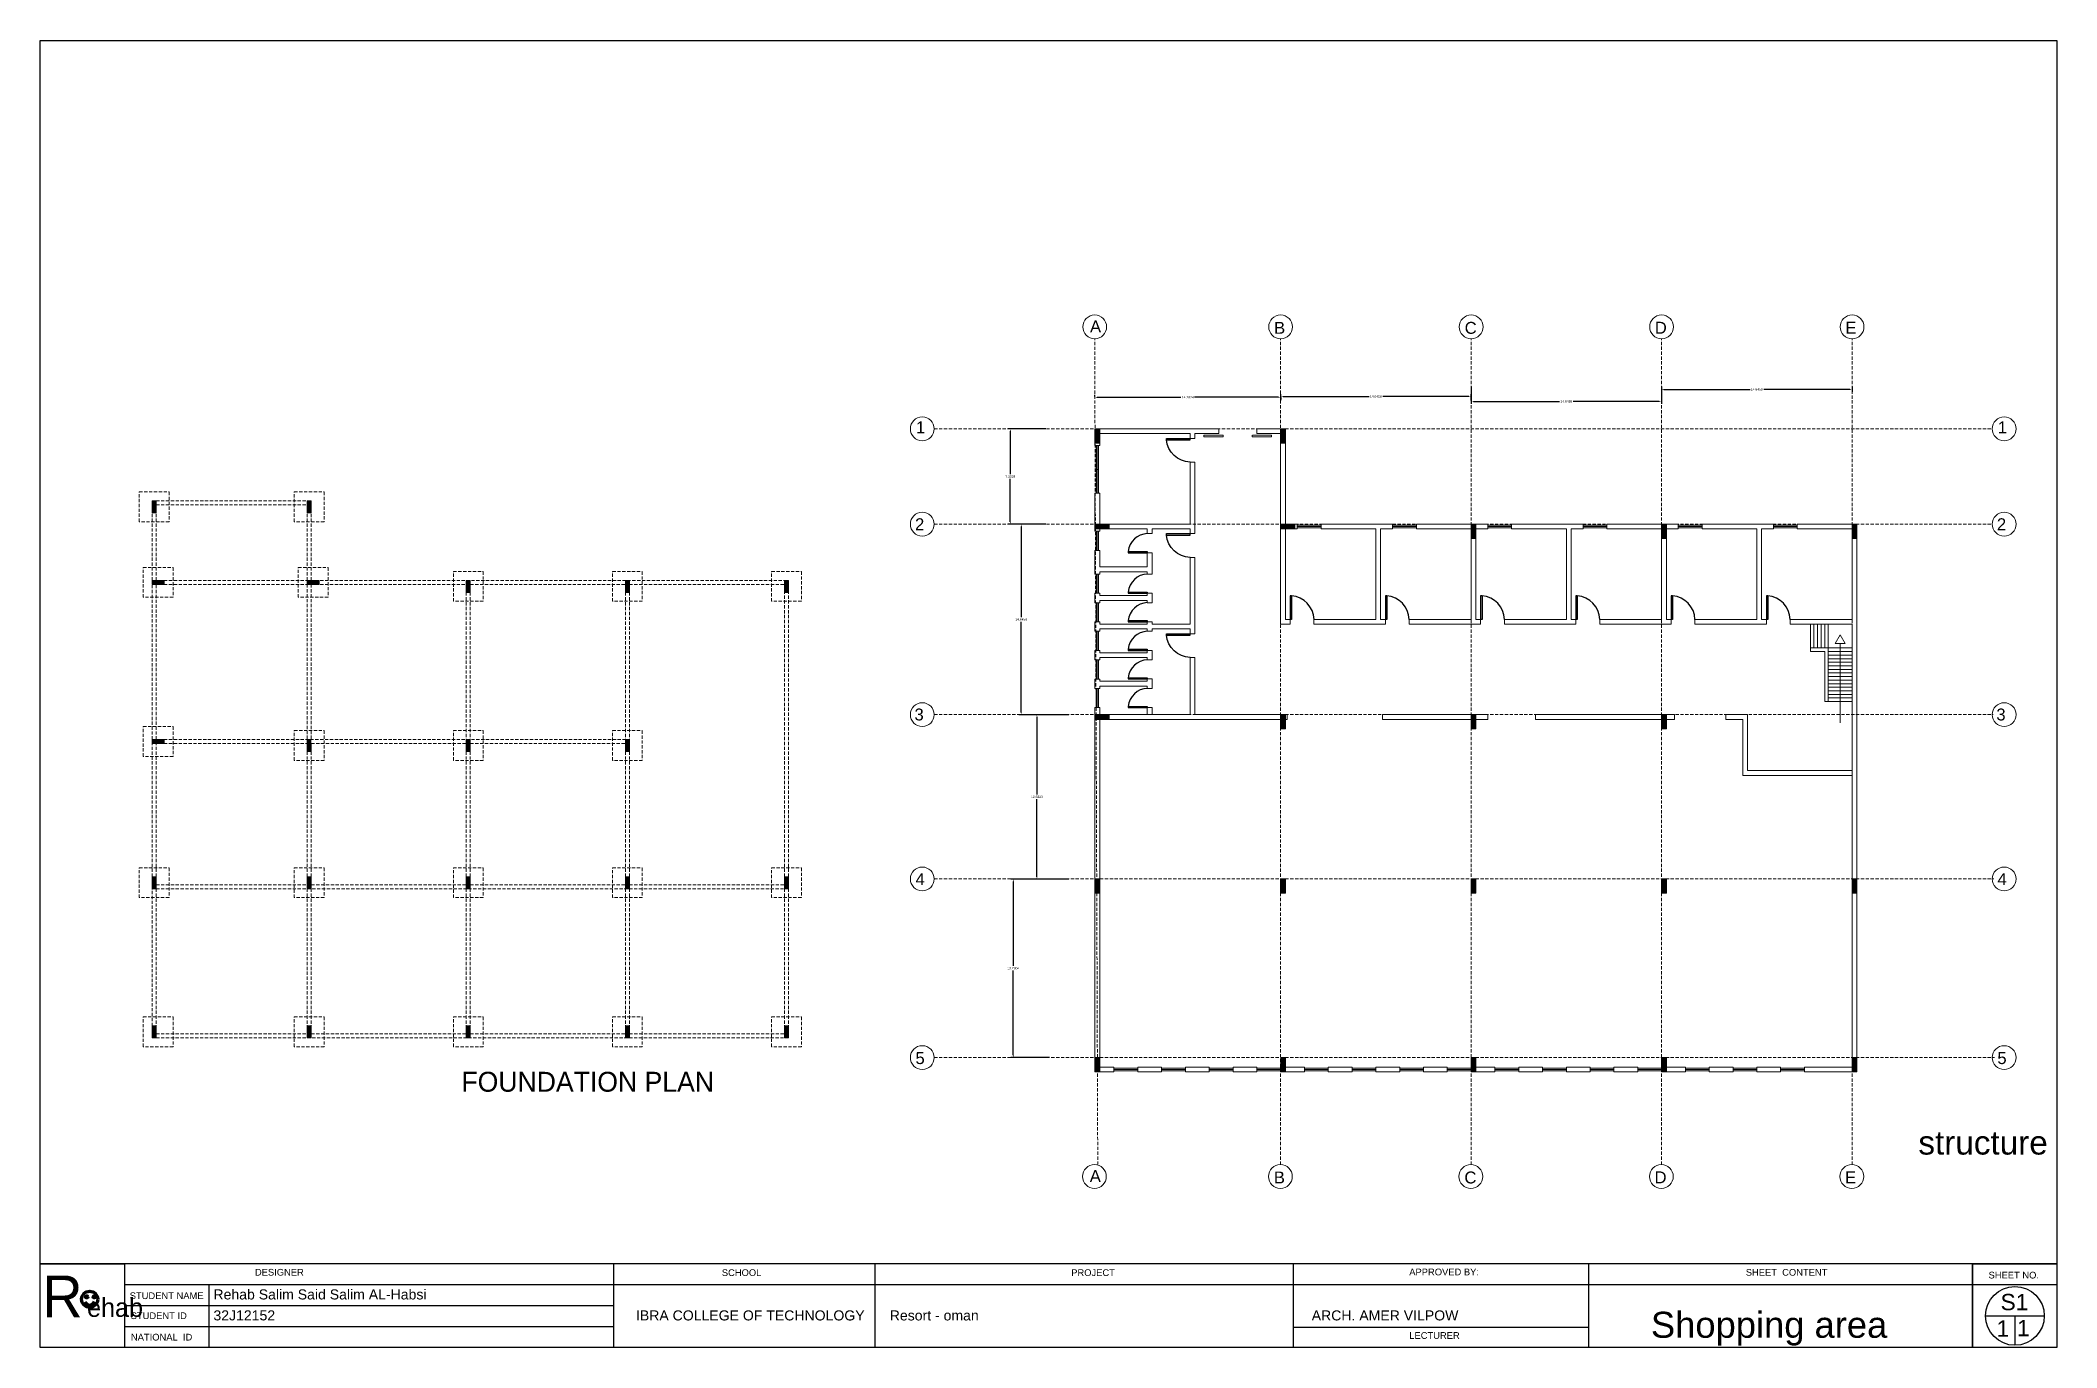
# Model space of a CAD drawing. Header units: inches. Extents: x 17 to 458, y 103 to 566.
# Drawn here: x 303.1 to 458.1, y 337.3 to 437.8 of the extents above; entities that cross this region are included whole.
import ezdxf

# ---------------------------------------------------------------- set-up
doc = ezdxf.new("R2010")
doc.units = ezdxf.units.IN
doc.header["$MEASUREMENT"] = 0
doc.linetypes.add('DASHED2', pattern=[0.375, 0.25, -0.125])
doc.layers.add('FUR', color=6, linetype='Continuous')
doc.styles.get("Standard").update_dxf_attribs({"font": 'arial.ttf'})
doc.styles.add('STYLUS', font='stylu.ttf')
doc.dimstyles.get("Standard").update_dxf_attribs({"dimtxt": 0.18, "dimasz": 0.18, "dimexe": 0.18, "dimexo": 0.0625, "dimgap": 0.09, "dimtad": 0, "dimtih": 1, "dimtoh": 1, "dimdec": 4, "dimzin": 0, "dimdsep": 46, "dimtxsty": 'Standard', "dimcen": 0.09, "dimadec": 0, "dimazin": 0, "dimtfac": 1, "dimtdec": 4, "dimtofl": 0, "dimtmove": 0, "dimatfit": 3, "dimfxl": 1, "dimtolj": 1, "dimtzin": 0, "dimarcsym": 0})

msp = doc.modelspace()

# ---------------------------------------------------------------- texts
at = {"color": 1, "lineweight": 0}
for s, p in [('A', (383.76966, 415.3591)), ('B', (397.92532, 415.25151)), ('C', (412.57711, 415.24904)), ('D', (427.19644, 415.25989)), ('E', (441.84225, 415.25989)), ('1', (370.38524, 407.60562)), ('1', (453.57079, 407.60562)), ('2', (370.31538, 400.15545)), ('2', (453.50093, 400.15545)), ('3', (370.27368, 385.52894)), ('3', (453.45923, 385.52894)), ('4', (370.35357, 372.8693)), ('4', (453.53912, 372.8693)), ('5', (370.35034, 359.11656)), ('5', (453.53589, 359.11656)), ('A', (383.74941, 350.04832)), ('B', (397.90507, 349.94073)), ('C', (412.55686, 349.93827)), ('D', (427.1762, 349.94911)), ('E', (441.822, 349.94911))]:
    msp.add_text(s, height=0.91536, dxfattribs=at).set_placement(p)
at = {"color": 18, "true_color": 0x000000}
for s, height, p in [('DESIGNER', 0.515359, (319.55944, 342.85414)), ('SCHOOL', 0.515359, (355.46015, 342.82405)), ('PROJECT', 0.515359, (382.32444, 342.82405)), ('APPROVED BY:', 0.5153587, (408.31651, 342.87566)), ('SHEET  CONTENT', 0.5153587, (434.19014, 342.84745)), ('SHEET NO.', 0.515359, (452.85678, 342.63288)), ('STUDENT NAME', 0.5153587, (309.93254, 341.04888)), ('STUDENT ID', 0.515359, (310.00645, 339.51225)), ('NATIONAL  ID', 0.5153587, (310.02493, 337.86482)), ('LECTURER', 0.515359, (408.31651, 337.99179))]:
    msp.add_text(s, height=height, dxfattribs=at).set_placement(p)
at = {"color": 3}
for s, p in [('Rehab Salim Said Salim AL-Habsi', (316.36962, 341.02085)), ('32J12152', (316.36962, 339.41035)), ('IBRA COLLEGE OF TECHNOLOGY', (348.85813, 339.40689)), ('Resort - oman', (368.37141, 339.40689)), ('ARCH. AMER VILPOW', (400.8158, 339.40689))]:
    msp.add_text(s, height=0.773038, dxfattribs=at).set_placement(p)
at = {"color": 140}
msp.add_text('S1', height=1.252322, dxfattribs=at).set_placement((453.78116, 340.19322))
at = {"color": 1}
for p in [(453.47001, 338.16314), (455.05117, 338.19718)]:
    msp.add_text('1', height=1.25232, dxfattribs=at).set_placement(p)
at = {"insert": (335.4356, 358.51905), "char_height": 1.5288982, "attachment_point": 1, "style": 'STYLUS'}
msp.add_mtext_dynamic_manual_height_columns('FOUNDATION PLAN ', width=21.5216057, gutter_width=2.12639, heights=[0], dxfattribs=at)
at = {"lineweight": 0, "insert": (447.46346, 353.98983), "char_height": 1.830725, "width": 47.1492135, "attachment_point": 1}
msp.add_mtext('structure', dxfattribs=at)
at = {"color": 5, "lineweight": 0, "insert": (303.21078, 342.85631), "char_height": 3.2103233, "attachment_point": 1}
msp.add_mtext_dynamic_manual_height_columns('{\\fBlackadder ITC|b0|i0|c0|p82;R}', width=2.1558242, gutter_width=1, heights=[0], dxfattribs=at)
at = {"lineweight": 0, "attachment_point": 1}
for s, width, insert, char_height in [('{\\fBlackadder ITC|b0|i0|c0|p82;ehab}', 2.1558242, (306.65068, 341.12712), 1.4471532), ('Shopping area', 19.5565234, (426.89718, 340.07357), 2)]:
    msp.add_mtext_dynamic_manual_height_columns(s, width=width, gutter_width=1, heights=[0], dxfattribs=dict(at, insert=insert, char_height=char_height))

# ---------------------------------------------------------------- blocks, each defined once
blk = doc.blocks.new('DESK4')
at = {"color": 0}
for p, q in [((0, 1), (-0.06, 1)), ((0, 0), (-0.06, 0))]:
    blk.add_line(p, q, dxfattribs=at)
blk.add_lwpolyline([(-0.06, 1), (-0.06, 0)], dxfattribs=at)
blk.add_lwpolyline([(0.945, 0, 0.376459), (0, 1), (0, 0)], format="xyb", dxfattribs=at)
blk = doc.blocks.new('*D197')
at = {"color": 0, "lineweight": -2, "transparency": 16777216}
for p, q in [((427.72, 411.2), (427.72, 410.8)), ((427.9, 410.98), (434.52, 410.98)), ((442.19, 410.98), (435.57, 410.98)), ((442.37, 411.2), (442.37, 410.8))]:
    blk.add_line(p, q, dxfattribs=at)
at = {"color": 0, "transparency": 16777216}
for points in [[(427.9, 411.01), (427.9, 410.95), (427.72, 410.98)], [(442.19, 411.01), (442.19, 410.95), (442.37, 410.98)]]:
    blk.add_solid(points, dxfattribs=at)
at = {"layer": 'Defpoints', "color": 0, "transparency": 16777216}
for p in [(427.72, 411.26), (427.72, 410.98), (442.37, 411.26)]:
    blk.add_point(p, dxfattribs=at)
at = {"color": 0, "transparency": 16777216, "insert": (435.04, 410.98), "char_height": 0.18, "attachment_point": 5}
blk.add_mtext('\\A1;14.6458', dxfattribs=at)
blk = doc.blocks.new('*D198')
at = {"color": 0, "lineweight": -2, "transparency": 16777216}
for p, q in [((413.07, 411.2), (413.07, 409.87)), ((427.72, 411.2), (427.72, 409.87)), ((413.25, 410.05), (419.87, 410.05)), ((427.54, 410.05), (420.92, 410.05))]:
    blk.add_line(p, q, dxfattribs=at)
at = {"color": 0, "transparency": 16777216}
for points in [[(413.25, 410.08), (413.25, 410.02), (413.07, 410.05)], [(427.54, 410.08), (427.54, 410.02), (427.72, 410.05)]]:
    blk.add_solid(points, dxfattribs=at)
at = {"layer": 'Defpoints', "color": 0, "transparency": 16777216}
for p in [(413.07, 411.26), (427.72, 411.26), (413.07, 410.05)]:
    blk.add_point(p, dxfattribs=at)
at = {"color": 0, "transparency": 16777216, "insert": (420.4, 410.05), "char_height": 0.18, "attachment_point": 5}
blk.add_mtext('\\A1;14.6458', dxfattribs=at)
blk = doc.blocks.new('*D199')
at = {"color": 0, "lineweight": -2, "transparency": 16777216}
for p, q in [((398.43, 410.12), (398.43, 410.61)), ((398.61, 410.43), (405.23, 410.43)), ((412.89, 410.43), (406.28, 410.43)), ((413.07, 410.12), (413.07, 410.61))]:
    blk.add_line(p, q, dxfattribs=at)
at = {"color": 0, "transparency": 16777216}
for points in [[(398.61, 410.46), (398.61, 410.4), (398.43, 410.43)], [(412.89, 410.46), (412.89, 410.4), (413.07, 410.43)]]:
    blk.add_solid(points, dxfattribs=at)
at = {"layer": 'Defpoints', "color": 0, "transparency": 16777216}
for p in [(398.43, 410.43), (398.43, 410.05), (413.07, 410.05)]:
    blk.add_point(p, dxfattribs=at)
at = {"color": 0, "transparency": 16777216, "insert": (405.75, 410.43), "char_height": 0.18, "attachment_point": 5}
blk.add_mtext('\\A1;14.6458', dxfattribs=at)
blk = doc.blocks.new('*D200')
at = {"color": 0, "lineweight": -2, "transparency": 16777216}
for p, q in [((384.15, 410.43), (384.15, 410.55)), ((384.33, 410.37), (390.76, 410.37)), ((398.25, 410.37), (391.81, 410.37)), ((398.43, 410.36), (398.43, 410.19))]:
    blk.add_line(p, q, dxfattribs=at)
at = {"color": 0, "transparency": 16777216}
for points in [[(384.33, 410.4), (384.33, 410.34), (384.15, 410.37)], [(398.25, 410.4), (398.25, 410.34), (398.43, 410.37)]]:
    blk.add_solid(points, dxfattribs=at)
at = {"layer": 'Defpoints', "color": 0, "transparency": 16777216}
for p in [(384.15, 410.37), (384.15, 410.37), (398.43, 410.43)]:
    blk.add_point(p, dxfattribs=at)
at = {"color": 0, "transparency": 16777216, "insert": (391.29, 410.37), "char_height": 0.18, "attachment_point": 5}
blk.add_mtext('\\A1;14.2824', dxfattribs=at)
blk = doc.blocks.new('*D201')
at = {"color": 0, "lineweight": -2, "transparency": 16777216}
for p, q in [((380.37, 407.94), (377.46, 407.94)), ((377.64, 407.76), (377.64, 404.46)), ((377.64, 400.8), (377.64, 404.1)), ((380.37, 400.62), (377.46, 400.62))]:
    blk.add_line(p, q, dxfattribs=at)
at = {"color": 0, "transparency": 16777216}
for points in [[(377.61, 407.76), (377.67, 407.76), (377.64, 407.94)], [(377.61, 400.8), (377.67, 400.8), (377.64, 400.62)]]:
    blk.add_solid(points, dxfattribs=at)
at = {"layer": 'Defpoints', "color": 0, "transparency": 16777216}
for p in [(380.44, 407.94), (377.64, 400.62), (380.44, 400.62)]:
    blk.add_point(p, dxfattribs=at)
at = {"color": 0, "transparency": 16777216, "insert": (377.64, 404.28), "char_height": 0.18, "attachment_point": 5}
blk.add_mtext('\\A1;7.3229', dxfattribs=at)
blk = doc.blocks.new('*D202')
at = {"color": 0, "lineweight": -2, "transparency": 16777216}
for p, q in [((380.37, 400.62), (378.3, 400.62)), ((378.48, 400.44), (378.48, 393.48)), ((378.48, 386.15), (378.48, 393.12)), ((380.37, 385.97), (378.3, 385.97))]:
    blk.add_line(p, q, dxfattribs=at)
at = {"color": 0, "transparency": 16777216}
for points in [[(378.45, 400.44), (378.51, 400.44), (378.48, 400.62)], [(378.45, 386.15), (378.51, 386.15), (378.48, 385.97)]]:
    blk.add_solid(points, dxfattribs=at)
at = {"layer": 'Defpoints', "color": 0, "transparency": 16777216}
for p in [(380.44, 400.62), (378.48, 385.97), (380.44, 385.97)]:
    blk.add_point(p, dxfattribs=at)
at = {"color": 0, "transparency": 16777216, "insert": (378.48, 393.3), "char_height": 0.18, "attachment_point": 5}
blk.add_mtext('\\A1;14.6458', dxfattribs=at)
blk = doc.blocks.new('*D203')
at = {"color": 0, "lineweight": -2, "transparency": 16777216}
for p, q in [((382.14, 385.97), (379.51, 385.97)), ((379.69, 385.79), (379.69, 379.84)), ((379.69, 373.52), (379.69, 379.48)), ((382.14, 373.34), (379.51, 373.34))]:
    blk.add_line(p, q, dxfattribs=at)
at = {"color": 0, "transparency": 16777216}
for points in [[(379.66, 385.79), (379.72, 385.79), (379.69, 385.97)], [(379.66, 373.52), (379.72, 373.52), (379.69, 373.34)]]:
    blk.add_solid(points, dxfattribs=at)
at = {"layer": 'Defpoints', "color": 0, "transparency": 16777216}
for p in [(382.21, 385.97), (379.69, 373.34), (382.21, 373.34)]:
    blk.add_point(p, dxfattribs=at)
at = {"color": 0, "transparency": 16777216, "insert": (379.69, 379.66), "char_height": 0.18, "attachment_point": 5}
blk.add_mtext('\\A1;12.6320', dxfattribs=at)
blk = doc.blocks.new('*D204')
at = {"color": 0, "lineweight": -2, "transparency": 16777216}
for p, q in [((380.66, 373.34), (377.69, 373.34)), ((377.87, 373.16), (377.87, 366.66)), ((377.87, 359.79), (377.87, 366.3)), ((380.66, 359.61), (377.69, 359.61))]:
    blk.add_line(p, q, dxfattribs=at)
at = {"color": 0, "transparency": 16777216}
for points in [[(377.84, 373.16), (377.9, 373.16), (377.87, 373.34)], [(377.84, 359.79), (377.9, 359.79), (377.87, 359.61)]]:
    blk.add_solid(points, dxfattribs=at)
at = {"layer": 'Defpoints', "color": 0, "transparency": 16777216}
for p in [(380.73, 373.34), (377.87, 359.61), (380.73, 359.61)]:
    blk.add_point(p, dxfattribs=at)
at = {"color": 0, "transparency": 16777216, "insert": (377.87, 366.48), "char_height": 0.18, "attachment_point": 5}
blk.add_mtext('\\A1;13.7304', dxfattribs=at)

# ---------------------------------------------------------------- dimensions: what is measured, and where the dimension line sits
at = {"color": 6}
for base, p1, p2, picture, middle in [((413.07362, 410.05336), (427.71943, 411.26316), (413.07362, 411.26316), '*D198', (420.39652, 410.05336)), ((427.71943, 410.98398), (442.36523, 411.26316), (427.71943, 411.26316), '*D197', (435.04233, 410.98398)), ((384.14541, 410.37223), (398.42782, 410.42561), (384.14541, 410.37223), '*D200', (391.28662, 410.37223)), ((398.42782, 410.42561), (413.07362, 410.05336), (398.42782, 410.05336), '*D199', (405.75072, 410.42561))]:
    dim = msp.add_linear_dim(base=base, p1=p1, p2=p2, dimstyle='Standard', dxfattribs=at)
    dim.commit()
    dim.dimension.update_dxf_attribs({"geometry": picture, "text_midpoint": middle})
for base, p1, p2, picture, middle in [((377.64182, 400.62057), (380.43729, 407.94347), (380.43729, 400.62057), '*D201', (377.64182, 404.28202)), ((378.48046, 385.97477), (380.43729, 400.62057), (380.43729, 385.97477), '*D202', (378.48046, 393.29767)), ((379.69135, 373.34276), (382.20727, 385.97477), (382.20727, 373.34276), '*D203', (379.69135, 379.65876)), ((377.86946, 359.61232), (380.72733, 373.34276), (380.72733, 359.61232), '*D204', (377.86946, 366.47754))]:
    dim = msp.add_linear_dim(base=base, p1=p1, p2=p2, angle=90, dimstyle='Standard', dxfattribs=at)
    dim.commit()
    dim.dimension.update_dxf_attribs({"geometry": picture, "text_midpoint": middle})

# ---------------------------------------------------------------- hatches: boundary and pattern name
at = {"lineweight": 0}
h = msp.add_hatch(color=6, dxfattribs=at)
h.dxf.hatch_style = 1
h.paths.add_polyline_path([(384.52063, 407.94347), (384.15449, 407.94347), (384.15449, 406.84503), (384.52063, 406.84503)])
h = msp.add_hatch(color=6, dxfattribs=at)
h.dxf.hatch_style = 1
h.paths.add_polyline_path([(398.79397, 407.94347), (398.42782, 407.94347), (398.42782, 406.84503), (398.79397, 406.84503)])
h = msp.add_hatch(color=6, dxfattribs=at)
h.dxf.hatch_style = 1
h.paths.add_polyline_path([(311.96818, 402.4089), (311.6624, 402.4089), (311.6624, 401.49157), (311.96818, 401.49157)])
h = msp.add_hatch(color=6, dxfattribs=at)
h.dxf.hatch_style = 1
h.paths.add_polyline_path([(323.88831, 402.4089), (323.58253, 402.4089), (323.58253, 401.49157), (323.88831, 401.49157)])
h = msp.add_hatch(color=6, dxfattribs=at)
h.dxf.hatch_style = 1
h.paths.add_polyline_path([(385.2466, 400.25442), (385.2466, 400.62057), (384.14816, 400.62057), (384.14816, 400.25442)])
h = msp.add_hatch(color=6, dxfattribs=at)
h.dxf.hatch_style = 1
h.paths.add_polyline_path([(399.52626, 400.25442), (399.52626, 400.62057), (398.42782, 400.62057), (398.42782, 400.25442)])
h = msp.add_hatch(color=6, dxfattribs=at)
h.dxf.hatch_style = 1
h.paths.add_polyline_path([(413.43977, 400.62057), (413.07362, 400.62057), (413.07362, 399.52213), (413.43977, 399.52213)])
h = msp.add_hatch(color=6, dxfattribs=at)
h.dxf.hatch_style = 1
h.paths.add_polyline_path([(428.08557, 400.62057), (427.71943, 400.62057), (427.71943, 399.52213), (428.08557, 399.52213)])
h = msp.add_hatch(color=6, dxfattribs=at)
h.dxf.hatch_style = 1
h.paths.add_polyline_path([(442.73137, 400.62057), (442.36523, 400.62057), (442.36523, 399.52213), (442.73137, 399.52213)])
h = msp.add_hatch(color=6, dxfattribs=at)
h.dxf.hatch_style = 1
h.paths.add_polyline_path([(312.57446, 395.98753), (312.57446, 396.29331), (311.65712, 396.29331), (311.65712, 395.98753)])
h = msp.add_hatch(color=6, dxfattribs=at)
h.dxf.hatch_style = 1
h.paths.add_polyline_path([(324.49986, 395.98753), (324.49986, 396.29331), (323.58253, 396.29331), (323.58253, 395.98753)])
h = msp.add_hatch(color=6, dxfattribs=at)
h.dxf.hatch_style = 1
h.paths.add_polyline_path([(336.11949, 396.29331), (335.81371, 396.29331), (335.81371, 395.37597), (336.11949, 395.37597)])
h = msp.add_hatch(color=6, dxfattribs=at)
h.dxf.hatch_style = 1
h.paths.add_polyline_path([(348.35068, 396.29331), (348.0449, 396.29331), (348.0449, 395.37597), (348.35068, 395.37597)])
h = msp.add_hatch(color=6, dxfattribs=at)
h.dxf.hatch_style = 1
h.paths.add_polyline_path([(360.58186, 396.29331), (360.27608, 396.29331), (360.27608, 395.37597), (360.58186, 395.37597)])
h = msp.add_hatch(color=6, dxfattribs=at)
h.dxf.hatch_style = 1
h.paths.add_polyline_path([(385.2466, 385.60862), (385.2466, 385.97477), (384.14816, 385.97477), (384.14816, 385.60862)])
h = msp.add_hatch(color=6, dxfattribs=at)
h.dxf.hatch_style = 1
h.paths.add_polyline_path([(398.42782, 384.87633), (398.79397, 384.87633), (398.79397, 385.97477), (398.42782, 385.97477)])
h = msp.add_hatch(color=6, dxfattribs=at)
h.dxf.hatch_style = 1
h.paths.add_polyline_path([(413.43977, 385.98674), (413.07362, 385.98674), (413.07362, 384.8883), (413.43977, 384.8883)])
h = msp.add_hatch(color=6, dxfattribs=at)
h.dxf.hatch_style = 1
h.paths.add_polyline_path([(427.71943, 384.87633), (428.08557, 384.87633), (428.08557, 385.97477), (427.71943, 385.97477)])
h = msp.add_hatch(color=6, dxfattribs=at)
h.dxf.hatch_style = 1
h.paths.add_polyline_path([(312.57446, 383.75635), (312.57446, 384.06213), (311.65712, 384.06213), (311.65712, 383.75635)])
h = msp.add_hatch(color=6, dxfattribs=at)
h.dxf.hatch_style = 1
h.paths.add_polyline_path([(323.58253, 383.14479), (323.88831, 383.14479), (323.88831, 384.06213), (323.58253, 384.06213)])
h = msp.add_hatch(color=6, dxfattribs=at)
h.dxf.hatch_style = 1
h.paths.add_polyline_path([(336.11949, 384.07212), (335.81371, 384.07212), (335.81371, 383.15478), (336.11949, 383.15478)])
h = msp.add_hatch(color=6, dxfattribs=at)
h.dxf.hatch_style = 1
h.paths.add_polyline_path([(348.0449, 383.14479), (348.35068, 383.14479), (348.35068, 384.06213), (348.0449, 384.06213)])
h = msp.add_hatch(color=6, dxfattribs=at)
h.dxf.hatch_style = 1
h.paths.add_polyline_path([(311.9629, 373.51273), (311.65712, 373.51273), (311.65712, 372.59539), (311.9629, 372.59539)])
h = msp.add_hatch(color=6, dxfattribs=at)
h.dxf.hatch_style = 1
h.paths.add_polyline_path([(323.58253, 372.59539), (323.88831, 372.59539), (323.88831, 373.51273), (323.58253, 373.51273)])
h = msp.add_hatch(color=6, dxfattribs=at)
h.dxf.hatch_style = 1
h.paths.add_polyline_path([(335.81371, 372.59539), (336.11949, 372.59539), (336.11949, 373.51273), (335.81371, 373.51273)])
h = msp.add_hatch(color=6, dxfattribs=at)
h.dxf.hatch_style = 1
h.paths.add_polyline_path([(348.0449, 372.59539), (348.35068, 372.59539), (348.35068, 373.51273), (348.0449, 373.51273)])
h = msp.add_hatch(color=6, dxfattribs=at)
h.dxf.hatch_style = 1
h.paths.add_polyline_path([(360.27608, 372.59539), (360.58186, 372.59539), (360.58186, 373.51273), (360.27608, 373.51273)])
h = msp.add_hatch(color=6, dxfattribs=at)
h.dxf.hatch_style = 1
h.paths.add_polyline_path([(384.51431, 373.34276), (384.14816, 373.34276), (384.14816, 372.24433), (384.51431, 372.24433)])
h = msp.add_hatch(color=6, dxfattribs=at)
h.dxf.hatch_style = 1
h.paths.add_polyline_path([(398.79397, 373.34276), (398.42782, 373.34276), (398.42782, 372.24433), (398.79397, 372.24433)])
h = msp.add_hatch(color=6, dxfattribs=at)
h.dxf.hatch_style = 1
h.paths.add_polyline_path([(413.43977, 373.34276), (413.07362, 373.34276), (413.07362, 372.24433), (413.43977, 372.24433)])
h = msp.add_hatch(color=6, dxfattribs=at)
h.dxf.hatch_style = 1
h.paths.add_polyline_path([(428.08557, 373.34276), (427.71943, 373.34276), (427.71943, 372.24433), (428.08557, 372.24433)])
h = msp.add_hatch(color=6, dxfattribs=at)
h.dxf.hatch_style = 1
h.paths.add_polyline_path([(442.73137, 373.34276), (442.36523, 373.34276), (442.36523, 372.24433), (442.73137, 372.24433)])
h = msp.add_hatch(color=6, dxfattribs=at)
h.dxf.hatch_style = 1
h.paths.add_polyline_path([(311.9629, 362.04599), (311.65712, 362.04599), (311.65712, 361.12865), (311.9629, 361.12865)])
h = msp.add_hatch(color=6, dxfattribs=at)
h.dxf.hatch_style = 1
h.paths.add_polyline_path([(323.89212, 362.04599), (323.58634, 362.04599), (323.58634, 361.12865), (323.89212, 361.12865)])
h = msp.add_hatch(color=6, dxfattribs=at)
h.dxf.hatch_style = 1
h.paths.add_polyline_path([(336.11949, 362.04599), (335.81371, 362.04599), (335.81371, 361.12865), (336.11949, 361.12865)])
h = msp.add_hatch(color=6, dxfattribs=at)
h.dxf.hatch_style = 1
h.paths.add_polyline_path([(348.04603, 361.12865), (348.35181, 361.12865), (348.35181, 362.04599), (348.04603, 362.04599)])
h = msp.add_hatch(color=6, dxfattribs=at)
h.dxf.hatch_style = 1
h.paths.add_polyline_path([(360.58186, 362.04599), (360.27608, 362.04599), (360.27608, 361.12865), (360.58186, 361.12865)])
h = msp.add_hatch(color=6, dxfattribs=at)
h.dxf.hatch_style = 1
h.paths.add_polyline_path([(384.51431, 359.61232), (384.14816, 359.61232), (384.14816, 358.51389), (384.51431, 358.51389)])
h = msp.add_hatch(color=6, dxfattribs=at)
h.dxf.hatch_style = 1
h.paths.add_polyline_path([(398.79854, 359.61232), (398.43239, 359.61232), (398.43239, 358.51389), (398.79854, 358.51389)])
h = msp.add_hatch(color=6, dxfattribs=at)
h.dxf.hatch_style = 1
h.paths.add_polyline_path([(413.43977, 359.61232), (413.07362, 359.61232), (413.07362, 358.51389), (413.43977, 358.51389)])
h = msp.add_hatch(color=6, dxfattribs=at)
h.dxf.hatch_style = 1
h.paths.add_polyline_path([(428.08693, 359.61232), (427.72078, 359.61232), (427.72078, 358.51389), (428.08693, 358.51389)])
h = msp.add_hatch(color=6, dxfattribs=at)
h.dxf.hatch_style = 1
h.paths.add_polyline_path([(442.73137, 359.61232), (442.36523, 359.61232), (442.36523, 358.51389), (442.73137, 358.51389)])
at = {"lineweight": 100, "true_color": 0x000000}
h = msp.add_hatch(color=18, dxfattribs=at)
h.dxf.hatch_style = 1
h.paths.add_polyline_path([(306.54072, 341.21585, 1), (306.70476, 341.21585, 1)])
h.paths.add_polyline_path([(307.28593, 341.21585, 1), (307.12189, 341.21585, 1)])

# ---------------------------------------------------------------- linework, layer by layer
at = {"color": 240, "true_color": 0xed1f24}
for p, q in [((303.05907, 337.31494), (303.05907, 437.80988)), ((303.05907, 337.31494), (303.05907, 437.80988)), ((303.05907, 437.80988), (458.09613, 437.80988)), ((458.09613, 437.80988), (458.09613, 337.31494)), ((458.09613, 343.75692), (303.05907, 343.75692)), ((367.21299, 343.75692), (367.21299, 337.31494)), ((399.38348, 343.75692), (399.38348, 337.31494)), ((422.08776, 343.75692), (422.08776, 337.31494)), ((422.08776, 343.75692), (422.08776, 337.31494)), ((451.62239, 343.75692), (451.62239, 337.31494)), ((458.09613, 342.14643), (309.53281, 342.14643)), ((316.00656, 342.14643), (316.00656, 337.31494)), ((399.38348, 342.14643), (399.38348, 337.31494)), ((347.11907, 340.53593), (309.53281, 340.53593)), ((347.11907, 338.92544), (309.53281, 338.92544)), ((422.08776, 338.86081), (399.38348, 338.86081)), ((458.09613, 337.31494), (303.05907, 337.31494)), ((458.09613, 337.31494), (303.05907, 337.31494))]:
    msp.add_line(p, q, dxfattribs=at)
at = {"color": 1, "linetype": 'DASHED2', "lineweight": 0}
for p, q in [((384.36587, 351.38716), (384.12861, 414.86743)), ((398.42782, 351.38716), (398.42782, 414.86743)), ((413.07362, 351.38716), (413.07362, 414.86743)), ((427.71943, 351.38716), (427.71943, 414.86743)), ((442.36523, 351.38716), (442.36523, 414.86743))]:
    msp.add_line(p, q, dxfattribs=at)
at = {"color": 18, "linetype": 'DASHED2', "lineweight": 0, "true_color": 0x000000}
for p, q in [((371.78894, 407.94347), (453.14377, 407.94347)), ((371.78894, 400.62057), (453.17114, 400.62057)), ((371.78894, 385.97477), (453.22588, 385.97477)), ((371.78894, 373.34276), (453.27309, 373.34276)), ((371.78894, 359.61232), (453.32441, 359.61232))]:
    msp.add_line(p, q, dxfattribs=at)
at = {"lineweight": 0}
for p, q in [((384.14816, 407.94347), (391.47106, 407.94347)), ((384.14816, 406.66196), (384.14816, 407.94347)), ((391.47106, 407.94347), (393.66793, 407.94347)), ((393.66793, 407.57732), (393.66793, 407.94347)), ((396.59709, 407.94347), (398.79397, 407.94347)), ((396.59709, 407.57732), (396.59709, 407.94347)), ((398.79397, 407.94347), (398.79397, 400.62057)), ((384.51431, 406.66196), (384.14816, 406.66196)), ((384.2397, 406.66196), (384.2397, 403.00051)), ((384.33124, 406.66196), (384.33124, 403.00051)), ((384.42277, 406.66196), (384.42277, 403.00051)), ((384.51431, 407.57732), (391.47106, 407.57732)), ((384.51431, 406.66196), (384.51431, 407.57732)), ((391.47106, 407.57732), (391.47106, 407.21118)), ((391.47106, 407.21118), (391.83721, 407.21118)), ((391.83721, 407.57732), (393.66793, 407.57732)), ((391.83721, 407.57732), (391.83721, 407.21118)), ((392.52408, 407.34081), (392.52408, 407.46896)), ((393.99552, 407.34081), (392.52408, 407.34081)), ((392.53094, 407.46896), (393.99552, 407.46896)), ((393.99552, 407.46896), (393.99552, 407.34081)), ((393.99552, 407.34081), (393.99552, 407.34081)), ((396.24796, 407.34081), (396.24796, 407.46896)), ((397.7194, 407.34081), (396.24796, 407.34081)), ((396.25482, 407.46896), (397.7194, 407.46896)), ((396.59709, 407.57732), (398.42782, 407.57732)), ((397.7194, 407.46896), (397.7194, 407.34081)), ((397.7194, 407.34081), (397.7194, 407.34081)), ((398.42782, 407.57732), (398.42782, 400.25442)), ((384.42277, 404.83124), (384.2397, 404.83124)), ((391.47106, 405.38045), (391.47106, 400.62057)), ((391.47106, 405.38045), (391.83721, 405.38045)), ((391.83721, 405.38045), (391.83721, 400.25442)), ((384.14816, 400.62057), (384.14816, 403.00051)), ((384.51431, 403.00051), (384.14816, 403.00051)), ((384.51431, 400.62057), (384.51431, 403.00051)), ((384.14816, 400.07051), (384.14816, 400.62057)), ((384.51431, 400.07051), (384.14816, 400.07051)), ((384.2397, 400.07051), (384.2397, 398.59871)), ((384.33124, 400.07051), (384.33124, 398.59871)), ((384.42277, 400.07051), (384.42277, 398.59871)), ((391.47106, 400.62057), (384.51431, 400.62057)), ((384.51431, 400.07051), (384.51431, 400.25442)), ((388.17576, 400.25442), (384.51431, 400.25442)), ((388.17576, 399.88828), (388.17576, 400.25442)), ((388.5419, 399.88828), (388.5419, 400.25442)), ((391.47106, 400.25442), (388.5419, 400.25442)), ((391.47106, 399.77887), (391.47106, 400.25442)), ((391.83721, 399.88828), (391.83721, 400.25442)), ((398.42782, 400.25442), (398.42782, 392.93152)), ((398.79397, 400.62057), (399.70933, 400.62057)), ((398.79397, 400.25442), (398.79397, 393.29767)), ((398.79397, 400.25442), (399.70933, 400.25442)), ((399.70933, 400.25442), (399.70933, 400.62057)), ((399.70933, 400.52903), (401.54005, 400.52903)), ((399.70933, 400.4375), (401.54005, 400.4375)), ((399.70933, 400.34596), (401.54005, 400.34596)), ((401.54005, 400.62057), (406.11687, 400.62057)), ((401.54005, 400.25442), (401.54005, 400.62057)), ((401.54005, 400.25442), (405.75072, 400.25442)), ((405.75072, 400.25442), (405.75072, 393.29767)), ((406.11687, 400.62057), (407.03223, 400.62057)), ((406.11687, 400.25442), (407.03223, 400.25442)), ((406.11687, 400.25442), (406.11687, 393.29767)), ((407.03223, 400.25442), (407.03223, 400.62057)), ((407.03223, 400.52903), (408.86295, 400.52903)), ((407.03223, 400.4375), (408.86295, 400.4375)), ((407.03223, 400.34596), (408.86295, 400.34596)), ((408.86295, 400.62057), (413.43977, 400.62057)), ((408.86295, 400.25442), (408.86295, 400.62057)), ((408.86295, 400.25442), (413.07362, 400.25442)), ((413.07362, 393.29767), (413.07362, 400.25442)), ((413.43977, 400.62057), (414.35513, 400.62057)), ((413.43977, 400.25442), (414.35513, 400.25442)), ((413.43977, 400.25442), (413.43977, 393.29767)), ((414.35513, 400.25442), (414.35513, 400.62057)), ((414.35513, 400.52903), (416.18586, 400.52903)), ((414.35513, 400.4375), (416.18586, 400.4375)), ((414.35513, 400.34596), (416.18586, 400.34596)), ((416.18586, 400.62057), (420.76267, 400.62057)), ((416.18586, 400.25442), (416.18586, 400.62057)), ((416.18586, 400.25442), (420.39652, 400.25442)), ((420.39652, 400.25442), (420.39652, 393.29767)), ((420.76267, 400.62057), (421.67803, 400.62057)), ((420.76267, 400.25442), (420.76267, 393.29767)), ((420.76267, 400.25442), (421.67803, 400.25442)), ((421.67803, 400.25442), (421.67803, 400.62057)), ((421.67803, 400.52903), (423.50876, 400.52903)), ((421.67803, 400.4375), (423.50876, 400.4375)), ((421.67803, 400.34596), (423.50876, 400.34596)), ((423.50876, 400.62057), (428.08557, 400.62057)), ((423.50876, 400.25442), (423.50876, 400.62057)), ((423.50876, 400.25442), (427.71943, 400.25442)), ((427.71943, 400.25442), (427.71943, 393.29767)), ((428.08557, 400.62057), (429.00093, 400.62057)), ((428.08557, 400.25442), (429.00093, 400.25442)), ((428.08557, 393.29767), (428.08557, 400.25442)), ((429.00093, 400.25442), (429.00093, 400.62057)), ((429.00093, 400.52903), (430.83166, 400.52903)), ((429.00093, 400.4375), (430.83166, 400.4375)), ((429.00093, 400.34596), (430.83166, 400.34596)), ((430.83166, 400.62057), (435.40847, 400.62057)), ((430.83166, 400.25442), (430.83166, 400.62057)), ((430.83166, 400.25442), (435.04233, 400.25442)), ((435.04233, 400.25442), (435.04233, 393.29767)), ((435.40847, 400.62057), (436.32383, 400.62057)), ((435.40847, 400.25442), (435.40847, 393.29767)), ((435.40847, 400.25442), (436.32383, 400.25442)), ((436.32383, 400.25442), (436.32383, 400.62057)), ((436.32383, 400.52903), (438.15456, 400.52903)), ((436.32383, 400.4375), (438.15456, 400.4375)), ((436.32383, 400.34596), (438.15456, 400.34596)), ((438.15456, 400.62057), (442.73137, 400.62057)), ((438.15456, 400.25442), (438.15456, 400.62057)), ((438.15456, 400.25442), (442.36523, 400.25442)), ((442.36523, 400.25442), (442.36523, 393.29767)), ((442.73137, 400.62057), (442.73137, 393.29767)), ((384.14816, 396.7752), (384.14816, 398.59871)), ((384.51431, 398.59871), (384.14816, 398.59871)), ((384.51431, 397.32526), (384.51431, 398.59871)), ((388.17576, 399.88828), (388.5419, 399.88828)), ((391.47106, 399.88828), (391.83721, 399.88828)), ((388.17576, 397.32526), (384.51431, 397.32526)), ((384.51431, 396.7752), (384.51431, 396.95912)), ((388.17576, 396.95912), (384.51431, 396.95912)), ((388.17576, 397.32526), (388.17576, 398.4237)), ((388.17576, 398.4237), (388.5419, 398.4237)), ((388.17576, 396.77604), (388.17576, 396.95912)), ((388.5419, 396.77604), (388.5419, 398.4237)), ((391.47106, 392.93152), (391.47106, 398.05755)), ((391.47106, 398.05755), (391.83721, 398.05755)), ((391.83721, 392.19923), (391.83721, 398.05755)), ((384.51431, 396.7752), (384.14816, 396.7752)), ((384.2397, 396.7752), (384.2397, 395.30341)), ((384.33124, 396.7752), (384.33124, 395.30341)), ((384.42277, 396.7752), (384.42277, 395.30341)), ((388.17576, 396.77604), (388.5419, 396.77604)), ((384.14816, 394.57833), (384.14816, 395.30341)), ((384.51431, 395.30341), (384.14816, 395.30341)), ((384.51431, 394.57833), (384.14816, 394.57833)), ((384.2397, 394.57833), (384.2397, 393.10653)), ((384.33124, 394.57833), (384.33124, 393.10653)), ((384.42277, 394.57833), (384.42277, 393.10653)), ((384.51431, 395.12839), (384.51431, 395.30341)), ((388.17576, 395.12839), (384.51431, 395.12839)), ((384.51431, 394.57833), (384.51431, 394.76225)), ((388.17576, 394.76225), (384.51431, 394.76225)), ((388.17576, 395.12839), (388.17576, 395.31146)), ((388.17576, 395.31146), (388.5419, 395.31146)), ((388.17576, 394.57917), (388.17576, 394.76225)), ((388.17576, 394.57917), (388.5419, 394.57917)), ((388.5419, 394.57917), (388.5419, 395.31146)), ((384.14816, 392.38146), (384.14816, 393.10653)), ((384.51431, 393.10653), (384.14816, 393.10653)), ((384.51431, 392.38146), (384.14816, 392.38146)), ((384.2397, 392.38146), (384.2397, 390.90966)), ((384.33124, 392.38146), (384.33124, 390.90966)), ((384.42277, 392.38146), (384.42277, 390.90966)), ((384.51431, 392.93152), (384.51431, 393.10653)), ((388.17576, 392.93152), (384.51431, 392.93152)), ((384.51431, 392.38146), (384.51431, 392.56538)), ((388.17576, 392.56538), (384.51431, 392.56538)), ((388.17576, 392.93152), (388.17576, 393.11459)), ((388.17576, 393.11459), (388.5419, 393.11459)), ((388.17576, 392.3823), (388.17576, 392.56538)), ((388.17576, 392.3823), (388.5419, 392.3823)), ((388.5419, 392.93152), (388.5419, 393.11459)), ((388.5419, 392.93152), (391.47106, 392.93152)), ((388.5419, 392.3823), (388.5419, 392.56538)), ((388.5419, 392.56538), (391.47106, 392.56538)), ((391.47106, 392.08983), (391.47106, 392.56538)), ((398.42782, 392.93152), (399.16011, 392.93152)), ((398.79397, 393.29767), (399.16011, 393.29767)), ((399.16011, 393.29767), (399.16011, 392.93152)), ((400.99084, 393.29767), (405.75072, 393.29767)), ((400.99084, 393.29767), (400.99084, 392.93152)), ((400.99084, 392.93152), (406.48301, 392.93152)), ((406.11687, 393.29767), (406.48301, 393.29767)), ((406.48301, 393.29767), (406.48301, 392.93152)), ((408.31374, 393.29767), (413.07362, 393.29767)), ((408.31374, 393.29767), (408.31374, 392.93152)), ((408.31374, 392.93152), (413.80591, 392.93152)), ((413.43977, 393.29767), (413.80591, 393.29767)), ((413.80591, 393.29767), (413.80591, 392.93152)), ((415.63664, 393.29767), (420.39652, 393.29767)), ((415.63664, 393.29767), (415.63664, 392.93152)), ((415.63664, 392.93152), (421.12881, 392.93152)), ((420.76267, 393.29767), (421.12881, 393.29767)), ((421.12881, 393.29767), (421.12881, 392.93152)), ((422.95954, 393.29767), (427.71943, 393.29767)), ((422.95954, 393.29767), (422.95954, 392.93152)), ((422.95954, 392.93152), (428.45172, 392.93152)), ((428.08557, 393.29767), (428.45172, 393.29767)), ((428.45172, 393.29767), (428.45172, 392.93152)), ((430.28244, 393.29767), (435.04233, 393.29767)), ((430.28244, 393.29767), (430.28244, 392.93152)), ((430.28244, 392.93152), (435.77462, 392.93152)), ((435.40847, 393.29767), (435.77462, 393.29767)), ((435.77462, 393.29767), (435.77462, 392.93152)), ((437.60534, 393.29767), (442.36523, 393.29767)), ((437.60534, 393.29767), (437.60534, 392.93152)), ((437.60534, 392.93152), (442.36523, 392.93152)), ((439.16146, 392.93152), (439.16146, 391.1008)), ((439.43607, 392.93152), (439.43607, 391.1008)), ((439.71068, 392.93152), (439.71068, 391.1008)), ((439.98529, 392.93152), (439.98529, 391.1008)), ((440.25989, 392.93152), (440.25989, 391.1008)), ((440.25989, 392.93152), (440.25989, 391.1008)), ((440.5345, 392.93152), (440.5345, 386.98166)), ((442.36523, 392.93152), (442.36523, 385.97477)), ((442.73137, 393.29767), (442.73137, 385.97477)), ((384.14816, 390.18459), (384.14816, 390.90966)), ((384.51431, 390.90966), (384.14816, 390.90966)), ((384.51431, 390.73465), (384.51431, 390.90966)), ((388.17576, 390.73465), (384.51431, 390.73465)), ((388.17576, 390.73465), (388.17576, 390.91772)), ((388.17576, 390.91772), (388.5419, 390.91772)), ((388.5419, 390.18543), (388.5419, 390.91772)), ((391.47106, 392.19923), (391.83721, 392.19923)), ((439.16146, 391.1008), (442.36523, 391.1008)), ((439.16146, 391.1008), (439.16146, 390.82619)), ((439.16146, 390.82619), (440.25989, 390.82619)), ((440.25989, 390.82619), (440.25989, 386.98166)), ((440.5345, 390.82619), (442.36523, 390.82619)), ((440.5345, 390.82619), (442.36523, 390.82619)), ((384.51431, 390.18459), (384.14816, 390.18459)), ((384.2397, 390.18459), (384.2397, 388.71279)), ((384.33124, 390.18459), (384.33124, 388.71279)), ((384.42277, 390.18459), (384.42277, 388.71279)), ((388.17576, 390.36851), (384.51431, 390.36851)), ((384.51431, 390.18459), (384.51431, 390.36851)), ((388.17576, 390.18543), (388.17576, 390.36851)), ((388.17576, 390.18543), (388.5419, 390.18543)), ((391.47106, 385.97477), (391.47106, 390.36851)), ((391.47106, 390.36851), (391.83721, 390.36851)), ((391.83721, 385.97477), (391.83721, 390.36851)), ((440.5345, 390.55158), (442.36523, 390.55158)), ((440.5345, 390.27697), (442.36523, 390.27697)), ((440.5345, 390.00236), (442.36523, 390.00236)), ((440.5345, 389.72775), (442.36523, 389.72775)), ((440.5345, 389.45314), (442.36523, 389.45314)), ((440.5345, 389.17853), (442.36523, 389.17853)), ((384.14816, 387.98772), (384.14816, 388.71279)), ((384.51431, 388.71279), (384.14816, 388.71279)), ((384.51431, 387.98772), (384.14816, 387.98772)), ((384.2397, 387.98772), (384.2397, 386.51592)), ((384.33124, 387.98772), (384.33124, 386.51592)), ((384.42277, 387.98772), (384.42277, 386.51592)), ((384.51431, 388.53778), (384.51431, 388.71279)), ((388.17576, 388.53778), (384.51431, 388.53778)), ((384.51431, 387.98772), (384.51431, 388.17164)), ((388.17576, 388.17164), (384.51431, 388.17164)), ((388.17576, 388.53778), (388.17576, 388.72085)), ((388.17576, 388.72085), (388.5419, 388.72085)), ((388.17576, 387.98856), (388.17576, 388.17164)), ((388.17576, 387.98856), (388.5419, 387.98856)), ((388.5419, 387.98856), (388.5419, 388.72085)), ((440.5345, 388.90393), (442.36523, 388.90393)), ((440.5345, 388.62932), (442.36523, 388.62932)), ((440.5345, 388.35471), (442.36523, 388.35471)), ((440.5345, 388.0801), (442.36523, 388.0801)), ((440.5345, 387.80549), (442.36523, 387.80549)), ((384.14816, 385.97477), (384.14816, 386.51592)), ((384.51431, 386.51592), (384.14816, 386.51592)), ((384.51431, 385.97477), (384.51431, 386.51592)), ((388.17576, 385.97477), (388.17576, 386.52398)), ((388.17576, 386.52398), (388.5419, 386.52398)), ((388.5419, 385.97477), (388.5419, 386.52398)), ((440.5345, 386.98166), (440.25989, 386.98166)), ((440.5345, 387.53088), (442.36523, 387.53088)), ((440.5345, 387.25627), (442.36523, 387.25627)), ((440.5345, 386.98166), (442.36523, 386.98166)), ((384.14816, 358.51389), (384.14816, 385.97477)), ((391.47106, 385.97477), (384.51431, 385.97477)), ((384.51431, 358.88003), (384.51431, 385.60862)), ((391.83721, 385.60862), (384.51431, 385.60862)), ((398.9235, 385.60862), (384.51431, 385.60862)), ((398.9235, 385.97477), (391.83721, 385.97477)), ((414.35613, 385.97477), (406.2464, 385.97477)), ((414.35613, 385.60862), (406.2464, 385.60862)), ((428.7171, 385.97477), (418.01758, 385.97477)), ((428.7171, 385.60862), (418.01758, 385.60862)), ((434.3264, 385.97477), (432.657, 385.97477)), ((432.657, 385.97477), (432.657, 385.60862)), ((433.96025, 385.60862), (432.657, 385.60862)), ((433.96025, 385.60862), (433.96025, 381.30642)), ((434.3264, 385.97477), (434.3264, 385.60862)), ((434.3264, 385.97477), (434.3264, 381.67256)), ((442.36523, 385.60862), (442.36523, 385.97477)), ((442.36523, 385.60862), (442.36523, 358.88003)), ((442.73137, 385.97477), (442.73137, 358.51389)), ((442.36523, 381.67256), (434.3264, 381.67256)), ((442.36523, 381.30642), (433.96025, 381.30642)), ((323.58253, 361.43443), (323.58253, 361.12865)), ((335.81371, 361.43443), (335.81371, 361.12865)), ((385.61274, 358.51389), (384.14816, 358.51389)), ((385.61274, 358.88003), (384.51431, 358.88003)), ((385.61274, 358.88003), (385.61274, 358.51389)), ((387.44347, 358.78849), (385.61274, 358.78849)), ((387.44347, 358.69696), (385.61274, 358.69696)), ((387.44347, 358.60542), (385.61274, 358.60542)), ((389.27419, 358.88003), (387.44347, 358.88003)), ((387.44347, 358.88003), (387.44347, 358.51389)), ((389.27419, 358.51389), (387.44347, 358.51389)), ((389.27419, 358.88003), (389.27419, 358.51389)), ((391.10492, 358.78849), (389.27419, 358.78849)), ((391.10492, 358.69696), (389.27419, 358.69696)), ((391.10492, 358.60542), (389.27419, 358.60542)), ((392.93564, 358.88003), (391.10492, 358.88003)), ((391.10492, 358.88003), (391.10492, 358.51389)), ((392.93564, 358.51389), (391.10492, 358.51389)), ((392.93564, 358.88003), (392.93564, 358.51389)), ((394.76637, 358.78849), (392.93564, 358.78849)), ((394.76637, 358.69696), (392.93564, 358.69696)), ((394.76637, 358.60542), (392.93564, 358.60542)), ((396.59709, 358.88003), (394.76637, 358.88003)), ((394.76637, 358.88003), (394.76637, 358.51389)), ((396.59709, 358.51389), (394.76637, 358.51389)), ((396.59709, 358.88003), (396.59709, 358.51389)), ((398.42782, 358.78849), (396.59709, 358.78849)), ((398.42782, 358.69696), (396.59709, 358.69696)), ((398.42782, 358.60542), (396.59709, 358.60542)), ((400.25855, 358.88003), (398.42782, 358.88003)), ((398.42782, 358.88003), (398.42782, 358.51389)), ((400.25855, 358.51389), (398.42782, 358.51389)), ((400.25855, 358.88003), (400.25855, 358.51389)), ((402.08927, 358.78849), (400.25855, 358.78849)), ((402.08927, 358.69696), (400.25855, 358.69696)), ((402.08927, 358.60542), (400.25855, 358.60542)), ((403.92, 358.88003), (402.08927, 358.88003)), ((402.08927, 358.88003), (402.08927, 358.51389)), ((403.92, 358.51389), (402.08927, 358.51389)), ((403.92, 358.88003), (403.92, 358.51389)), ((405.75072, 358.78849), (403.92, 358.78849)), ((405.75072, 358.69696), (403.92, 358.69696)), ((405.75072, 358.60542), (403.92, 358.60542)), ((407.58145, 358.88003), (405.75072, 358.88003)), ((405.75072, 358.88003), (405.75072, 358.51389)), ((407.58145, 358.51389), (405.75072, 358.51389)), ((407.58145, 358.88003), (407.58145, 358.51389)), ((409.41217, 358.78849), (407.58145, 358.78849)), ((409.41217, 358.69696), (407.58145, 358.69696)), ((409.41217, 358.60542), (407.58145, 358.60542)), ((411.2429, 358.88003), (409.41217, 358.88003)), ((409.41217, 358.88003), (409.41217, 358.51389)), ((411.2429, 358.51389), (409.41217, 358.51389)), ((411.2429, 358.88003), (411.2429, 358.51389)), ((413.07362, 358.78849), (411.2429, 358.78849)), ((413.07362, 358.69696), (411.2429, 358.69696)), ((413.07362, 358.60542), (411.2429, 358.60542)), ((414.90435, 358.88003), (413.07362, 358.88003)), ((413.07362, 358.88003), (413.07362, 358.51389)), ((414.90435, 358.51389), (413.07362, 358.51389)), ((414.90435, 358.88003), (414.90435, 358.51389)), ((416.73507, 358.78849), (414.90435, 358.78849)), ((416.73507, 358.69696), (414.90435, 358.69696)), ((416.73507, 358.60542), (414.90435, 358.60542)), ((418.5658, 358.88003), (416.73507, 358.88003)), ((416.73507, 358.88003), (416.73507, 358.51389)), ((418.5658, 358.51389), (416.73507, 358.51389)), ((418.5658, 358.88003), (418.5658, 358.51389)), ((420.39652, 358.78849), (418.5658, 358.78849)), ((420.39652, 358.69696), (418.5658, 358.69696)), ((420.39652, 358.60542), (418.5658, 358.60542)), ((422.22725, 358.88003), (420.39652, 358.88003)), ((420.39652, 358.88003), (420.39652, 358.51389)), ((422.22725, 358.51389), (420.39652, 358.51389)), ((422.22725, 358.88003), (422.22725, 358.51389)), ((424.05797, 358.78849), (422.22725, 358.78849)), ((424.05797, 358.69696), (422.22725, 358.69696)), ((424.05797, 358.60542), (422.22725, 358.60542)), ((425.8887, 358.88003), (424.05797, 358.88003)), ((424.05797, 358.88003), (424.05797, 358.51389)), ((425.8887, 358.51389), (424.05797, 358.51389)), ((425.8887, 358.88003), (425.8887, 358.51389)), ((427.71943, 358.78849), (425.8887, 358.78849)), ((427.71943, 358.69696), (425.8887, 358.69696)), ((427.71943, 358.60542), (425.8887, 358.60542)), ((429.55015, 358.88003), (427.71943, 358.88003)), ((427.71943, 358.88003), (427.71943, 358.51389)), ((429.55015, 358.51389), (427.71943, 358.51389)), ((429.55015, 358.88003), (429.55015, 358.51389)), ((431.38088, 358.78849), (429.55015, 358.78849)), ((431.38088, 358.69696), (429.55015, 358.69696)), ((431.38088, 358.60542), (429.55015, 358.60542)), ((433.2116, 358.88003), (431.38088, 358.88003)), ((431.38088, 358.88003), (431.38088, 358.51389)), ((433.2116, 358.51389), (431.38088, 358.51389)), ((433.2116, 358.88003), (433.2116, 358.51389)), ((435.04233, 358.78849), (433.2116, 358.78849)), ((435.04233, 358.69696), (433.2116, 358.69696)), ((435.04233, 358.60542), (433.2116, 358.60542)), ((436.87305, 358.88003), (435.04233, 358.88003)), ((435.04233, 358.88003), (435.04233, 358.51389)), ((436.87305, 358.51389), (435.04233, 358.51389)), ((436.87305, 358.88003), (436.87305, 358.51389)), ((438.70378, 358.78849), (436.87305, 358.78849)), ((438.70378, 358.69696), (436.87305, 358.69696)), ((438.70378, 358.60542), (436.87305, 358.60542)), ((442.36523, 358.88003), (438.70378, 358.88003)), ((438.70378, 358.88003), (438.70378, 358.51389)), ((442.73137, 358.51389), (438.70378, 358.51389))]:
    msp.add_line(p, q, dxfattribs=at)
at = {"color": 6, "lineweight": 0}
for p, q in [((384.15449, 407.94347), (384.52063, 407.94347)), ((384.15449, 406.84503), (384.15449, 407.94347)), ((384.52063, 407.94347), (384.52063, 406.84503)), ((398.42782, 407.94347), (398.79397, 407.94347)), ((398.42782, 406.84503), (398.42782, 407.94347)), ((398.79397, 407.94347), (398.79397, 406.84503)), ((384.52063, 406.84503), (384.15449, 406.84503)), ((398.79397, 406.84503), (398.42782, 406.84503)), ((311.6624, 402.4089), (311.96818, 402.4089)), ((311.6624, 401.49157), (311.6624, 402.4089)), ((311.96818, 402.4089), (311.96818, 401.49157)), ((323.58253, 402.4089), (323.88831, 402.4089)), ((323.58253, 401.49157), (323.58253, 402.4089)), ((323.88831, 402.4089), (323.88831, 401.49157)), ((311.96818, 401.49157), (311.6624, 401.49157)), ((323.88831, 401.49157), (323.58253, 401.49157)), ((384.14816, 400.62057), (385.2466, 400.62057)), ((384.14816, 400.25442), (384.14816, 400.62057)), ((385.2466, 400.25442), (384.14816, 400.25442)), ((385.2466, 400.62057), (385.2466, 400.25442)), ((398.42782, 400.62057), (399.52626, 400.62057)), ((398.42782, 400.25442), (398.42782, 400.62057)), ((399.52626, 400.25442), (398.42782, 400.25442)), ((399.52626, 400.62057), (399.52626, 400.25442)), ((413.07362, 400.62057), (413.43977, 400.62057)), ((413.07362, 399.52213), (413.07362, 400.62057)), ((413.43977, 400.62057), (413.43977, 399.52213)), ((427.71943, 400.62057), (428.08557, 400.62057)), ((427.71943, 399.52213), (427.71943, 400.62057)), ((428.08557, 400.62057), (428.08557, 399.52213)), ((442.36523, 400.62057), (442.73137, 400.62057)), ((442.36523, 399.52213), (442.36523, 400.62057)), ((442.73137, 400.62057), (442.73137, 399.52213)), ((413.43977, 399.52213), (413.07362, 399.52213)), ((428.08557, 399.52213), (427.71943, 399.52213)), ((442.73137, 399.52213), (442.36523, 399.52213)), ((311.65712, 396.29331), (312.57446, 396.29331)), ((311.65712, 395.98753), (311.65712, 396.29331)), ((312.57446, 395.98753), (311.65712, 395.98753)), ((312.57446, 396.29331), (312.57446, 395.98753)), ((323.58253, 396.29331), (324.49986, 396.29331)), ((323.58253, 395.98753), (323.58253, 396.29331)), ((324.49986, 395.98753), (323.58253, 395.98753)), ((324.49986, 396.29331), (324.49986, 395.98753)), ((335.81371, 396.29331), (336.11949, 396.29331)), ((335.81371, 395.37597), (335.81371, 396.29331)), ((336.11949, 395.37597), (335.81371, 395.37597)), ((336.11949, 396.29331), (336.11949, 395.37597)), ((348.0449, 396.29331), (348.35068, 396.29331)), ((348.0449, 395.37597), (348.0449, 396.29331)), ((348.35068, 395.37597), (348.0449, 395.37597)), ((348.35068, 396.29331), (348.35068, 395.37597)), ((360.27608, 396.29331), (360.58186, 396.29331)), ((360.27608, 395.37597), (360.27608, 396.29331)), ((360.58186, 395.37597), (360.27608, 395.37597)), ((360.58186, 396.29331), (360.58186, 395.37597)), ((384.14816, 385.97477), (385.2466, 385.97477)), ((384.14816, 385.60862), (384.14816, 385.97477)), ((385.2466, 385.60862), (384.14816, 385.60862)), ((385.2466, 385.97477), (385.2466, 385.60862)), ((398.42782, 385.97477), (398.79397, 385.97477)), ((398.42782, 384.87633), (398.42782, 385.97477)), ((398.79397, 384.87633), (398.42782, 384.87633)), ((398.79397, 385.97477), (398.79397, 384.87633)), ((398.9235, 385.97477), (398.9235, 385.60862)), ((406.2464, 385.97477), (406.2464, 385.60862)), ((413.07362, 385.98674), (413.43977, 385.98674)), ((413.07362, 384.8883), (413.07362, 385.98674)), ((413.43977, 384.8883), (413.07362, 384.8883)), ((413.43977, 385.98674), (413.43977, 384.8883)), ((414.35613, 385.97477), (414.35613, 385.60862)), ((418.01758, 385.97477), (418.01758, 385.60862)), ((427.71943, 385.97477), (428.08557, 385.97477)), ((427.71943, 384.87633), (427.71943, 385.97477)), ((428.08557, 384.87633), (427.71943, 384.87633)), ((428.08557, 385.97477), (428.08557, 384.87633)), ((428.7171, 385.97477), (428.7171, 385.60862)), ((311.65712, 384.06213), (312.57446, 384.06213)), ((311.65712, 383.75635), (311.65712, 384.06213)), ((312.57446, 383.75635), (311.65712, 383.75635)), ((312.57446, 384.06213), (312.57446, 383.75635)), ((323.58253, 384.06213), (323.88831, 384.06213)), ((323.58253, 383.14479), (323.58253, 384.06213)), ((323.88831, 383.14479), (323.58253, 383.14479)), ((323.88831, 383.75635), (323.88831, 383.14479)), ((335.81371, 384.07212), (336.11949, 384.07212)), ((335.81371, 383.15478), (335.81371, 384.07212)), ((336.11949, 383.15478), (335.81371, 383.15478)), ((336.11949, 384.07212), (336.11949, 383.15478)), ((348.0449, 384.06213), (348.35068, 384.06213)), ((348.0449, 383.14479), (348.0449, 384.06213)), ((348.35068, 383.14479), (348.0449, 383.14479)), ((348.35068, 384.06213), (348.35068, 383.14479)), ((311.65712, 373.51273), (311.9629, 373.51273)), ((311.65712, 372.59539), (311.65712, 373.51273)), ((311.9629, 372.59539), (311.65712, 372.59539)), ((311.9629, 373.51273), (311.9629, 372.59539)), ((323.58253, 373.51273), (323.88831, 373.51273)), ((323.58253, 372.59539), (323.58253, 373.51273)), ((323.88831, 372.59539), (323.58253, 372.59539)), ((323.88831, 373.51273), (323.88831, 372.59539)), ((335.81371, 373.51273), (336.11949, 373.51273)), ((335.81371, 372.59539), (335.81371, 373.51273)), ((336.11949, 372.59539), (335.81371, 372.59539)), ((336.11949, 373.51273), (336.11949, 372.59539)), ((348.0449, 373.51273), (348.35068, 373.51273)), ((348.0449, 372.59539), (348.0449, 373.51273)), ((348.35068, 372.59539), (348.0449, 372.59539)), ((348.35068, 373.51273), (348.35068, 372.59539)), ((360.27608, 373.51273), (360.58186, 373.51273)), ((360.27608, 372.59539), (360.27608, 373.51273)), ((360.58186, 372.59539), (360.27608, 372.59539)), ((360.58186, 373.51273), (360.58186, 372.59539)), ((384.14816, 373.34276), (384.51431, 373.34276)), ((384.14816, 372.24433), (384.14816, 373.34276)), ((384.51431, 372.24433), (384.14816, 372.24433)), ((384.51431, 373.34276), (384.51431, 372.24433)), ((398.42782, 373.34276), (398.79397, 373.34276)), ((398.42782, 372.24433), (398.42782, 373.34276)), ((398.79397, 372.24433), (398.42782, 372.24433)), ((398.79397, 373.34276), (398.79397, 372.24433)), ((413.07362, 373.34276), (413.43977, 373.34276)), ((413.07362, 372.24433), (413.07362, 373.34276)), ((413.43977, 372.24433), (413.07362, 372.24433)), ((413.43977, 373.34276), (413.43977, 372.24433)), ((427.71943, 373.34276), (428.08557, 373.34276)), ((427.71943, 372.24433), (427.71943, 373.34276)), ((428.08557, 372.24433), (427.71943, 372.24433)), ((428.08557, 373.34276), (428.08557, 372.24433)), ((442.36523, 373.34276), (442.73137, 373.34276)), ((442.36523, 372.24433), (442.36523, 373.34276)), ((442.73137, 372.24433), (442.36523, 372.24433)), ((442.73137, 373.34276), (442.73137, 372.24433)), ((311.65712, 362.04599), (311.9629, 362.04599)), ((311.65712, 361.12865), (311.65712, 362.04599)), ((311.9629, 362.04599), (311.9629, 361.12865)), ((323.58634, 362.04599), (323.89212, 362.04599)), ((323.58634, 361.12865), (323.58634, 362.04599)), ((323.89212, 362.04599), (323.89212, 361.12865)), ((335.81371, 362.04599), (336.11949, 362.04599)), ((335.81371, 361.12865), (335.81371, 362.04599)), ((336.11949, 362.04599), (336.11949, 361.12865)), ((348.04603, 362.04599), (348.35181, 362.04599)), ((348.04603, 361.12865), (348.04603, 362.04599)), ((348.35181, 362.04599), (348.35181, 361.12865)), ((360.27608, 362.04599), (360.58186, 362.04599)), ((360.27608, 361.12865), (360.27608, 362.04599)), ((360.58186, 362.04599), (360.58186, 361.12865)), ((311.9629, 361.12865), (311.65712, 361.12865)), ((323.89212, 361.12865), (323.58634, 361.12865)), ((336.11949, 361.12865), (335.81371, 361.12865)), ((348.35181, 361.12865), (348.04603, 361.12865)), ((360.58186, 361.12865), (360.27608, 361.12865)), ((384.14816, 359.61232), (384.51431, 359.61232)), ((384.14816, 358.51389), (384.14816, 359.61232)), ((384.51431, 358.51389), (384.14816, 358.51389)), ((384.51431, 359.61232), (384.51431, 358.51389)), ((398.43239, 359.61232), (398.79854, 359.61232)), ((398.43239, 358.51389), (398.43239, 359.61232)), ((398.79854, 358.51389), (398.43239, 358.51389)), ((398.79854, 359.61232), (398.79854, 358.51389)), ((413.07362, 359.61232), (413.43977, 359.61232)), ((413.07362, 358.51389), (413.07362, 359.61232)), ((413.43977, 358.51389), (413.07362, 358.51389)), ((413.43977, 359.61232), (413.43977, 358.51389)), ((427.72078, 359.61232), (428.08693, 359.61232)), ((427.72078, 358.51389), (427.72078, 359.61232)), ((428.08693, 358.51389), (427.72078, 358.51389)), ((428.08693, 359.61232), (428.08693, 358.51389)), ((442.36523, 359.61232), (442.73137, 359.61232)), ((442.36523, 358.51389), (442.36523, 359.61232)), ((442.73137, 358.51389), (442.36523, 358.51389)), ((442.73137, 359.61232), (442.73137, 358.51389))]:
    msp.add_line(p, q, dxfattribs=at)
at = {"color": 5, "linetype": 'DASHED2', "lineweight": 0}
for p, q in [((311.96818, 402.4089), (323.58253, 402.4089)), ((311.96818, 402.10313), (323.58253, 402.10313)), ((311.65712, 396.29331), (311.65712, 401.49157)), ((311.9629, 396.29331), (311.9629, 401.49157)), ((323.58253, 396.29331), (323.58253, 401.49157)), ((323.88831, 396.29331), (323.88831, 401.49157)), ((311.65712, 384.06213), (311.65712, 395.98753)), ((311.9629, 384.06213), (311.9629, 395.98753)), ((312.57446, 396.29331), (360.58186, 396.29331)), ((312.57446, 395.98753), (335.81371, 395.98753)), ((323.58253, 395.98753), (323.58253, 384.06213)), ((323.88831, 395.98753), (323.88831, 384.06213)), ((335.81371, 395.37597), (335.81371, 384.06213)), ((336.11949, 395.98753), (348.0449, 395.98753)), ((336.11949, 395.37597), (336.11949, 384.06213)), ((348.0449, 395.37597), (348.0449, 384.06213)), ((348.35068, 395.98753), (360.27608, 395.98753)), ((348.35068, 395.37597), (348.35068, 384.06213)), ((360.27608, 373.51273), (360.27608, 395.37597)), ((360.58186, 373.51273), (360.58186, 395.37597)), ((311.65712, 373.51273), (311.65712, 383.75635)), ((311.9629, 373.51273), (311.9629, 383.75635)), ((312.57446, 384.06213), (348.35068, 384.06213)), ((312.57446, 383.75635), (323.58253, 383.75635)), ((323.58253, 383.14479), (323.58253, 373.51273)), ((323.88831, 383.75635), (335.81371, 383.75635)), ((323.88831, 383.14479), (323.88831, 373.51273)), ((335.81371, 383.14479), (335.81371, 373.51273)), ((336.11949, 383.75635), (348.0449, 383.75635)), ((336.11949, 383.14479), (336.11949, 373.51273)), ((348.0449, 383.14479), (348.0449, 373.51273)), ((348.35068, 383.14479), (348.35068, 373.51273)), ((311.65712, 362.04599), (311.65712, 372.59539)), ((311.9629, 372.90117), (323.58634, 372.90117)), ((311.9629, 372.59539), (311.9629, 362.04599)), ((311.9629, 372.59539), (360.27608, 372.59539)), ((323.58253, 372.59539), (323.58253, 361.43443)), ((323.88831, 372.59539), (323.88831, 362.04599)), ((323.89212, 372.90117), (335.81371, 372.90117)), ((335.81371, 372.59539), (335.81371, 362.04599)), ((336.11949, 372.90117), (348.0449, 372.90117)), ((336.11949, 372.59539), (336.11949, 362.04599)), ((348.0449, 372.59539), (348.0449, 362.04599)), ((348.35068, 372.90117), (360.27608, 372.90117)), ((348.35068, 372.59539), (348.35068, 362.04599)), ((360.27608, 372.59539), (360.27608, 362.04599)), ((360.58186, 372.59539), (360.58186, 362.04599)), ((311.9629, 361.43443), (323.58634, 361.43443)), ((323.89212, 361.43443), (335.81371, 361.43443)), ((336.11949, 361.43443), (348.04603, 361.43443)), ((348.35181, 361.43443), (360.27608, 361.43443)), ((311.9629, 361.12865), (360.27608, 361.12865))]:
    msp.add_line(p, q, dxfattribs=at)
at = {"color": 2, "lineweight": 0}
msp.add_line((441.44987, 385.33401), (441.44987, 391.44531), dxfattribs=at)
at = {"color": 240}
for p in [(347.11907, 343.75692), (347.11907, 340.53593)]:
    msp.add_line(p, (347.11907, 337.31494), dxfattribs=at)
at = {"color": 8}
for p, q in [((452.62295, 339.75995), (457.14603, 339.75995)), ((454.88449, 339.75995), (454.88449, 337.49841))]:
    msp.add_line(p, q, dxfattribs=at)
at = {"color": 3, "linetype": 'DASHED2', "lineweight": 0}
for points in [[(310.66862, 403.09691), (312.96197, 403.09691), (312.96197, 400.80356), (310.66862, 400.80356)], [(322.58874, 403.09691), (324.88209, 403.09691), (324.88209, 400.80356), (322.58874, 400.80356)], [(310.96912, 397.2871), (313.26246, 397.2871), (313.26246, 394.99375), (310.96912, 394.99375)], [(322.89452, 397.2871), (325.18787, 397.2871), (325.18787, 394.99375), (322.89452, 394.99375)], [(334.81993, 396.98132), (337.11328, 396.98132), (337.11328, 394.68797), (334.81993, 394.68797)], [(347.05111, 396.98132), (349.34446, 396.98132), (349.34446, 394.68797), (347.05111, 394.68797)], [(359.2823, 396.98132), (361.57565, 396.98132), (361.57565, 394.68797), (359.2823, 394.68797)], [(310.96912, 385.05591), (313.26246, 385.05591), (313.26246, 382.76256), (310.96912, 382.76256)], [(322.58874, 384.75013), (324.88209, 384.75013), (324.88209, 382.45678), (322.58874, 382.45678)], [(334.81993, 384.75013), (337.11328, 384.75013), (337.11328, 382.45678), (334.81993, 382.45678)], [(347.05111, 384.75013), (349.34446, 384.75013), (349.34446, 382.45678), (347.05111, 382.45678)], [(310.66334, 374.20073), (312.95668, 374.20073), (312.95668, 371.90738), (310.66334, 371.90738)], [(322.58874, 374.20073), (324.88209, 374.20073), (324.88209, 371.90738), (322.58874, 371.90738)], [(334.81993, 374.20073), (337.11328, 374.20073), (337.11328, 371.90738), (334.81993, 371.90738)], [(347.05111, 374.20073), (349.34446, 374.20073), (349.34446, 371.90738), (347.05111, 371.90738)], [(359.2823, 374.20073), (361.57565, 374.20073), (361.57565, 371.90738), (359.2823, 371.90738)], [(310.96912, 362.734), (313.26246, 362.734), (313.26246, 360.44065), (310.96912, 360.44065)], [(322.58874, 362.734), (324.88209, 362.734), (324.88209, 360.44065), (322.58874, 360.44065)], [(334.81993, 362.734), (337.11328, 362.734), (337.11328, 360.44065), (334.81993, 360.44065)], [(347.05225, 362.734), (349.34559, 362.734), (349.34559, 360.44065), (347.05225, 360.44065)], [(359.2823, 362.734), (361.57565, 362.734), (361.57565, 360.44065), (359.2823, 360.44065)]]:
    msp.add_lwpolyline(points, close=True, dxfattribs=at)
at = {"color": 2, "lineweight": 0}
msp.add_lwpolyline([(441.07606, 391.44531), (441.45716, 392.10539), (441.83825, 391.44531)], close=True, dxfattribs=at)
at = {"color": 240, "true_color": 0xed1f24}
for points in [[(303.05907, 343.75692), (309.53281, 343.75692), (309.53281, 337.31494), (303.05907, 337.31494)], [(451.62239, 343.75692), (458.09613, 343.75692), (458.09613, 337.31494), (451.62239, 337.31494)]]:
    msp.add_lwpolyline(points, close=True, dxfattribs=at)
at = {"color": 1, "lineweight": 0}
for centre in [(384.12861, 415.78279), (398.42782, 415.78279), (413.07362, 415.78279), (427.71943, 415.78279), (442.36523, 415.78279), (370.87358, 407.94347), (454.05913, 407.94347), (370.87358, 400.62057), (454.05913, 400.62057), (370.87358, 385.97477), (454.05913, 385.97477), (370.87358, 373.34276), (454.05913, 373.34276), (370.87358, 359.61232), (454.05913, 359.61232), (384.10836, 350.47201), (398.40757, 350.47202), (413.05338, 350.47202), (427.69918, 350.47202), (442.34498, 350.47202)]:
    msp.add_circle(centre, 0.91536, dxfattribs=at)
at = {"color": 18, "lineweight": 100, "true_color": 0x000000}
for centre, radius in [((306.85301, 341.03459), 0.61719), ((306.62274, 341.21585), 0.08202), ((307.20391, 341.21585), 0.08202)]:
    msp.add_circle(centre, radius, dxfattribs=at)
at = {"color": 8}
msp.add_circle((454.88449, 339.75995), 2.26154, dxfattribs=at)
at = {"color": 18, "lineweight": 100, "true_color": 0x000000}
msp.add_arc((306.85179, 340.9337), 0.3441, 194.0957776, 346.8635285, dxfattribs=at)

# ---------------------------------------------------------------- block references
at = {"layer": 'FUR', "color": 40, "lineweight": 0, "true_color": 0xf8d731, "rotation": 90}
for p, xscale, yscale, zscale in [((391.47106, 407.10178), -1.823402188492004, 1.823402188492004, 1.823402188492004), ((388.17576, 398.51157), 1.464580263751551, 1.464580263751551, 1.464580263751551), ((391.47106, 399.77887), -1.823402188492004, 1.823402188492004, 1.823402188492004), ((388.17576, 395.39934), 1.464580263751551, 1.464580263751551, 1.464580263751551), ((388.17576, 393.20247), 1.464580263751551, 1.464580263751551, 1.464580263751551), ((388.17576, 391.0056), 1.464580263751551, 1.464580263751551, 1.464580263751551), ((391.47106, 392.08983), -1.823402188492004, 1.823402188492004, 1.823402188492004), ((388.17576, 388.80873), 1.464580263751551, 1.464580263751551, 1.464580263751551), ((388.17576, 386.61186), 1.464580263751551, 1.464580263751551, 1.464580263751551)]:
    msp.add_blockref('DESK4', p, dxfattribs=dict(at, xscale=xscale, yscale=yscale, zscale=zscale))
at = {"layer": 'FUR', "color": 40, "lineweight": 0, "true_color": 0xf8d731, "xscale": 1.823402188492004, "yscale": 1.823402188492004, "zscale": 1.823402188492004}
for p in [(399.26951, 393.29767), (406.59242, 393.29767), (413.91532, 393.29767), (421.23822, 393.29767), (428.56112, 393.29767), (435.88402, 393.29767)]:
    msp.add_blockref('DESK4', p, dxfattribs=at)

msp.set_redraw_order([(e.dxf.handle, doc.entitydb.next_handle()) for e in msp.query("TEXT MTEXT ATTDEF DIMENSION ARC_DIMENSION")])  # texts and dimensions are drawn at this point

doc.saveas('drawing.dxf')
